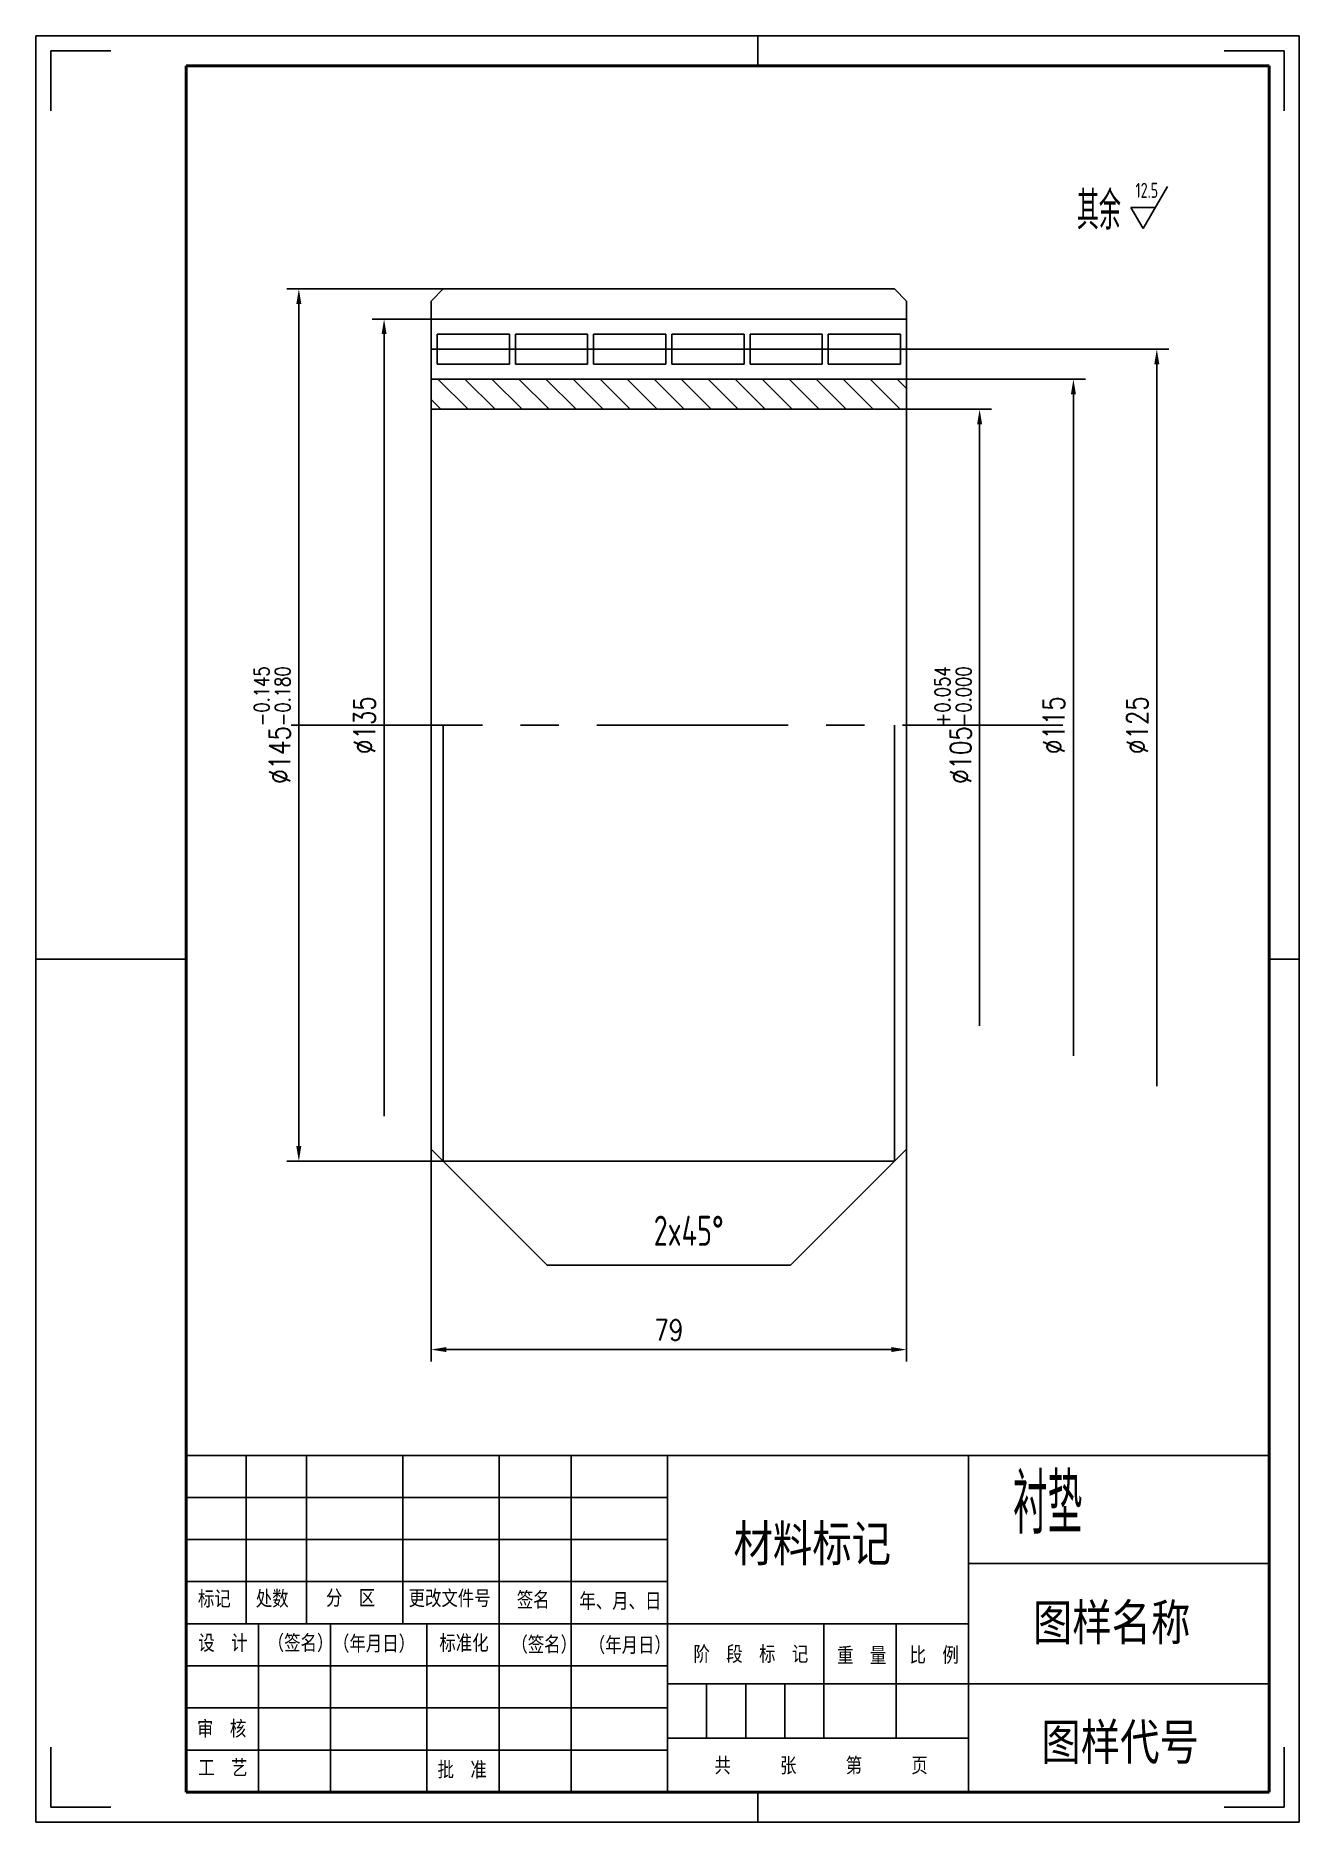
# Model space of a CAD drawing. Header units: millimetres. Extents: x 436 to 5898, y 1945 to 3729.
# Drawn here: x 1885.5 to 2095.5, y 2989.7 to 3286.7 of the extents above; entities that cross this region are included whole.
import ezdxf

# ---------------------------------------------------------------- set-up
doc = ezdxf.new("R2010")
doc.units = ezdxf.units.MM
doc.linetypes.add('CENTER', pattern=[50.8, 31.75, -6.35, 6.35, -6.35])
for name, color, linetype, lineweight in [('中心线层', 1, 'CENTER', 25), ('总内框线', 7, 'Continuous', 50), ('总外框线', 7, 'Continuous', 30), ('标注层', 3, 'Continuous', 25)]:
    doc.layers.add(name, color=color, linetype=linetype, lineweight=lineweight)
doc.styles.add('TH_GBDIM', font='romans.shx', dxfattribs={"width": 0.8, "bigfont": 'gbcbig.shx'})
doc.styles.add('陈杰（2）', font='gbenor.shx', dxfattribs={"width": 0.8, "bigfont": 'gbcbig.shx'})
doc.dimstyles.new('TH_GBDIM', dxfattribs={"dimtxt": 3.5, "dimasz": 2.5, "dimexe": 2, "dimexo": 0, "dimgap": 1.5, "dimtad": 1, "dimdec": 1, "dimdsep": 46, "dimtxsty": 'TH_GBDIM', "dimcen": 2.5, "dimclrd": 130, "dimclre": 130, "dimclrt": 3, "dimadec": 0, "dimazin": 0, "dimtfac": 0.714286, "dimtdec": 1, "dimtmove": 0, "dimatfit": 3, "dimfxl": 1, "dimtzin": 0, "dimlwd": -1, "dimlwe": -1, "dimarcsym": 0})

msp = doc.modelspace()

# ---------------------------------------------------------------- texts
at = {"width": 93.0192856, "attachment_point": 1, "style": '陈杰（2）'}
for s, insert, char_height in [('{\\fSimSun|b0|i0|c134|p2;材料标记}', (2001.44865, 3039.05073), 6), ('{\\fSimSun|b0|i0|c134|p2;标记}', (1912.43613, 3028.12945), 2.5), ('{\\fSimSun|b0|i0|c134|p2;处数}', (1922.05726, 3028.14435), 2.5), ('{\\fSimSun|b0|i0|c134|p2;分\u3000区}', (1933.71822, 3028.26851), 2.5), ('{\\fSimSun|b0|i0|c134|p2;更改文件号}', (1947.45299, 3028.21388), 2.5), ('{\\fSimSun|b0|i0|c134|p2;签名}', (1965.43738, 3027.95562), 2.5), ('{\\fSimSun|b0|i0|c134|p2;年、月、日}', (1975.83194, 3027.76193), 2.5), ('{\\fSimSun|b0|i0|c134|p2;图样名称}', (2051.21169, 3025.92433), 6), ('{\\fSimSun|b0|i0|c134|p2;设\u3000计}', (1912.49562, 3020.78899), 2.5), ('{\\fSimSun|b0|i0|c134|p2;（签名）}', (1924.03759, 3020.78899), 2.5), ('{\\fSimSun|b0|i0|c134|p2;\u3000（年月日）}', (1932.16286, 3020.67476), 2.5), ('{\\fSimSun|b0|i0|c134|p2;标准化}', (1952.56953, 3020.77409), 2.5), ('{\\fSimSun|b0|i0|c134|p2;（签名）}', (1964.53646, 3020.52577), 2.5), ('{\\fSimSun|b0|i0|c134|p2;（年月日）}', (1977.4043, 3020.42644), 2.5), ('{\\fSimSun|b0|i0|c134|p2;阶\u3000段\u3000标\u3000记}', (1994.78525, 3018.94146), 2.5), ('{\\fSimSun|b0|i0|c134|p2;重\u3000量}', (2018.66811, 3018.713), 2.5), ('{\\fSimSun|b0|i0|c134|p2;比\u3000例}', (2030.72003, 3018.78253), 2.5), ('{\\fSimSun|b0|i0|c134|p2;审\u3000核}', (1912.29164, 3006.5203), 2.5), ('{\\fSimSun|b0|i0|c134|p2;图样代号}', (2052.61406, 3006.04848), 6), ('{\\fSimSun|b0|i0|c134|p2;工\u3000艺}', (1912.49562, 3000.03408), 2.5), ('{\\fSimSun|b0|i0|c134|p2;批\u3000准}', (1952.26356, 2999.71622), 2.5), ('{\\fSimSun|b0|i0|c134|p2;共\u3000\u3000\u3000张\u3000\u3000\u3000第\u3000\u3000\u3000页}', (1998.27843, 3000.4165), 2.5)]:
    msp.add_mtext(s, dxfattribs=dict(at, insert=insert, char_height=char_height))
at = {"layer": '总内框线', "insert": (2047.89534, 3047.65077), "char_height": 10, "attachment_point": 1, "style": '陈杰（2）'}
msp.add_mtext_dynamic_manual_height_columns('衬垫', width=39.5489791, gutter_width=99.96479, heights=[0], dxfattribs=at)
at = {"layer": '标注层', "attachment_point": 1, "style": '陈杰（2）'}
for s, insert, char_height, width in [('其余', (2058.5357, 3260.80036), 6.3335, 11.0974874), ('2x45°', (1988.18371, 3090.52526), 5, 3.5857638)]:
    msp.add_mtext(s, dxfattribs=dict(at, insert=insert, char_height=char_height, width=width))
at = {"layer": '标注层', "insert": (2068.26759, 3262.23616), "char_height": 2.5, "attachment_point": 1, "style": '陈杰（2）'}
msp.add_mtext_dynamic_manual_height_columns('12.5', width=12.1429296, gutter_width=99.96479, heights=[0], dxfattribs=at)
at = {"layer": '标注层', "color": 3, "char_height": 3.5, "attachment_point": 5, "rotation": 90, "style": 'TH_GBDIM'}
for s, insert in [('%%C105{\\H2.500001;\\S+0.054^ -0.000;}', (2037.93644, 3172.08551)), ('%%C135', (1940.12571, 3172.08551)), ('%%C115', (2054.6948, 3172.08551)), ('%%C125', (2068.55546, 3172.08551))]:
    msp.add_mtext(s, dxfattribs=dict(at, insert=insert))

# ---------------------------------------------------------------- blocks, each defined once
blk = doc.blocks.new('*D154')
at = {"layer": 'Defpoints', "color": 0, "transparency": 16777216}
for p in [(1953.2, 3244.59), (1929.21, 3099.59), (1953.2, 3099.59)]:
    blk.add_point(p, dxfattribs=at)
at = {"layer": '标注层', "color": 130, "transparency": 16777216}
for p, q in [((1953.2, 3244.59), (1927.21, 3244.59)), ((1929.21, 3242.09), (1929.21, 3102.09)), ((1953.2, 3099.59), (1927.21, 3099.59))]:
    blk.add_line(p, q, dxfattribs=at)
for points in [[(1928.79, 3242.09), (1929.62, 3242.09), (1929.21, 3244.59)], [(1928.79, 3102.09), (1929.62, 3102.09), (1929.21, 3099.59)]]:
    blk.add_solid(points, dxfattribs=at)
at = {"layer": '标注层', "color": 3, "transparency": 16777216, "insert": (1924.79, 3172.09), "char_height": 3.5, "attachment_point": 5, "rotation": 90, "style": 'TH_GBDIM'}
blk.add_mtext('%%C145{\\H2.500001;\\S-0.145^ -0.180;}', dxfattribs=at)
blk = doc.blocks.new('*D155')
at = {"color": 130, "transparency": 16777216}
for p, q in [((1951.2, 3101.59), (1951.2, 3066.27)), ((2030.2, 3101.59), (2030.2, 3066.27)), ((1953.7, 3068.27), (2027.7, 3068.27))]:
    blk.add_line(p, q, dxfattribs=at)
for points in [[(1953.7, 3068.69), (1953.7, 3067.86), (1951.2, 3068.27)], [(2027.7, 3068.69), (2027.7, 3067.86), (2030.2, 3068.27)]]:
    blk.add_solid(points, dxfattribs=at)
at = {"layer": 'Defpoints', "color": 0, "transparency": 16777216}
for p in [(1951.2, 3101.59), (2030.2, 3101.59), (2030.2, 3068.27)]:
    blk.add_point(p, dxfattribs=at)
at = {"color": 3, "transparency": 16777216, "insert": (1990.7, 3071.52), "char_height": 3.5, "attachment_point": 5, "style": 'TH_GBDIM'}
blk.add_mtext('79', dxfattribs=at)

# ---------------------------------------------------------------- dimensions: what is measured, and where the dimension line sits
dim = msp.add_linear_dim(base=(2030.1998, 3068.27183), p1=(1951.1998, 3101.58551), p2=(2030.1998, 3101.58551), dimstyle='TH_GBDIM')
dim.commit()
dim.dimension.update_dxf_attribs({"geometry": '*D155', "text_midpoint": (1990.6998, 3068.27183), "dimtype": 160})
at = {"layer": '标注层'}
dim = msp.add_linear_dim(base=(1929.20704, 3099.58551), p1=(1953.1998, 3244.58551), p2=(1953.1998, 3099.58551), angle=90, text='%%C<>', dimstyle='TH_GBDIM', override={"dimgap": 1.5, "dimtol": 1, "dimlim": 0, "dimtp": -0.145, "dimtm": 0.18, "dimtdec": 3}, dxfattribs=at)
dim.commit()
dim.dimension.update_dxf_attribs({"geometry": '*D154', "text_midpoint": (1924.79038, 3172.08551)})

# ---------------------------------------------------------------- hatches: boundary and pattern name
h = msp.add_hatch()
h.set_pattern_fill('ANSI31', color=2, angle=90)
h.set_pattern_definition([(135, (-3271.6338, -688.3602), (-2.245064, -2.245064), [])])
h.paths.add_polyline_path([(2030.1998, 3224.58551), (2030.1998, 3229.58551), (1951.1998, 3229.58551), (1951.1998, 3224.58551)])

# ---------------------------------------------------------------- linework, layer by layer
for p, q in [((1887.9813, 3284.18892), (1897.9813, 3284.18892)), ((1887.9813, 3284.18892), (1887.9813, 3274.18892)), ((2092.99491, 3284.19429), (2082.99491, 3284.19429)), ((2092.99491, 3284.19429), (2092.99491, 3274.19429)), ((1953.1998, 3244.58551), (1951.1998, 3242.58551)), ((1953.1998, 3244.58551), (2028.1998, 3244.58551)), ((2028.1998, 3244.58551), (2030.1998, 3242.58551)), ((1951.1998, 3242.58551), (1951.1998, 3172.08551)), ((2030.1998, 3242.58551), (2030.1998, 3172.08551)), ((1951.1998, 3239.58551), (2030.1998, 3239.58551)), ((1951.1998, 3234.58551), (1979.2324, 3234.58551)), ((1951.1998, 3234.58551), (1979.2324, 3234.58551)), ((1952.1998, 3234.58551), (1952.1998, 3237.08551)), ((1952.1998, 3234.58551), (1952.1998, 3237.08551)), ((1952.1998, 3237.08551), (1961.1998, 3237.08551)), ((1952.1998, 3234.58551), (1952.1998, 3232.08551)), ((1952.1998, 3234.58551), (1952.1998, 3232.08551)), ((1961.1998, 3237.08551), (1964.1998, 3237.08551)), ((1964.1998, 3237.08551), (1964.1998, 3234.58551)), ((1964.1998, 3232.08551), (1964.1998, 3234.58551)), ((1965.1998, 3234.58551), (1965.1998, 3237.08551)), ((1965.1998, 3234.58551), (1965.1998, 3237.08551)), ((1965.1998, 3237.08551), (1974.1998, 3237.08551)), ((1965.1998, 3234.58551), (1965.1998, 3232.08551)), ((1965.1998, 3234.58551), (1965.1998, 3232.08551)), ((1974.1998, 3237.08551), (1977.1998, 3237.08551)), ((1977.1998, 3237.08551), (1977.1998, 3234.58551)), ((1977.1998, 3232.08551), (1977.1998, 3234.58551)), ((1978.1998, 3234.58551), (1978.1998, 3237.08551)), ((1978.1998, 3234.58551), (1978.1998, 3237.08551)), ((1978.1998, 3237.08551), (1987.1998, 3237.08551)), ((1978.1998, 3234.58551), (1978.1998, 3232.08551)), ((1978.1998, 3234.58551), (1978.1998, 3232.08551)), ((1979.2324, 3234.58551), (2030.1998, 3234.58551)), ((1979.2324, 3234.58551), (2030.1998, 3234.58551)), ((1987.1998, 3237.08551), (1990.1998, 3237.08551)), ((1990.1998, 3237.08551), (1990.1998, 3234.58551)), ((1990.1998, 3232.08551), (1990.1998, 3234.58551)), ((1991.1998, 3234.58551), (1991.1998, 3237.08551)), ((1991.1998, 3234.58551), (1991.1998, 3237.08551)), ((1991.1998, 3237.08551), (2000.1998, 3237.08551)), ((1991.1998, 3234.58551), (1991.1998, 3232.08551)), ((1991.1998, 3234.58551), (1991.1998, 3232.08551)), ((2000.1998, 3237.08551), (2003.1998, 3237.08551)), ((2003.1998, 3237.08551), (2003.1998, 3234.58551)), ((2003.1998, 3232.08551), (2003.1998, 3234.58551)), ((2004.1998, 3234.58551), (2004.1998, 3237.08551)), ((2004.1998, 3234.58551), (2004.1998, 3237.08551)), ((2004.1998, 3237.08551), (2013.1998, 3237.08551)), ((2004.1998, 3234.58551), (2004.1998, 3232.08551)), ((2004.1998, 3234.58551), (2004.1998, 3232.08551)), ((2013.1998, 3237.08551), (2016.1998, 3237.08551)), ((2016.1998, 3237.08551), (2016.1998, 3234.58551)), ((2016.1998, 3232.08551), (2016.1998, 3234.58551)), ((2017.1998, 3234.58551), (2017.1998, 3237.08551)), ((2017.1998, 3234.58551), (2017.1998, 3237.08551)), ((2017.1998, 3237.08551), (2026.1998, 3237.08551)), ((2017.1998, 3234.58551), (2017.1998, 3232.08551)), ((2017.1998, 3234.58551), (2017.1998, 3232.08551)), ((2026.1998, 3237.08551), (2029.1998, 3237.08551)), ((2029.1998, 3237.08551), (2029.1998, 3234.58551)), ((2029.1998, 3232.08551), (2029.1998, 3234.58551)), ((1952.1998, 3232.08551), (1961.1998, 3232.08551)), ((1961.1998, 3232.08551), (1964.1998, 3232.08551)), ((1965.1998, 3232.08551), (1974.1998, 3232.08551)), ((1974.1998, 3232.08551), (1977.1998, 3232.08551)), ((1978.1998, 3232.08551), (1987.1998, 3232.08551)), ((1987.1998, 3232.08551), (1990.1998, 3232.08551)), ((1991.1998, 3232.08551), (2000.1998, 3232.08551)), ((2000.1998, 3232.08551), (2003.1998, 3232.08551)), ((2004.1998, 3232.08551), (2013.1998, 3232.08551)), ((2013.1998, 3232.08551), (2016.1998, 3232.08551)), ((2017.1998, 3232.08551), (2026.1998, 3232.08551)), ((2026.1998, 3232.08551), (2029.1998, 3232.08551)), ((1951.1998, 3229.58551), (2030.1998, 3229.58551)), ((1951.1998, 3224.58551), (2030.1998, 3224.58551)), ((1951.1998, 3101.58551), (1951.1998, 3172.08551)), ((1953.1998, 3099.58551), (1953.1998, 3172.08551)), ((2028.1998, 3099.58551), (2028.1998, 3172.08551)), ((2030.1998, 3101.58551), (2030.1998, 3172.08551)), ((1953.1998, 3099.58551), (1951.1998, 3101.58551)), ((2028.1998, 3099.58551), (2030.1998, 3101.58551)), ((1953.1998, 3099.58551), (2028.1998, 3099.58551)), ((1910.4813, 3050.68892), (2090.4813, 3050.68892)), ((1910.4813, 2994.68892), (1910.4813, 3050.68892)), ((1920.4813, 3050.68892), (1920.4813, 3022.68892)), ((1930.4813, 3050.68892), (1930.4813, 3022.68892)), ((1946.4813, 3050.68892), (1946.4813, 3022.68892)), ((1962.4813, 3050.68892), (1962.4813, 3022.68892)), ((1974.4813, 3050.68892), (1974.4813, 2994.68892)), ((1990.4813, 3050.68892), (1990.4813, 2994.68892)), ((2040.4813, 2994.68892), (2040.4813, 3050.68892)), ((1910.4813, 3043.68892), (1990.4813, 3043.68892)), ((1910.4813, 3036.68892), (1990.4813, 3036.68892)), ((2040.4813, 3032.68892), (2090.4813, 3032.68892)), ((1910.4813, 3029.68892), (1990.4813, 3029.68892)), ((1910.4813, 3022.68892), (2040.4813, 3022.68892)), ((1922.4813, 3022.68892), (1922.4813, 2994.68892)), ((1934.4813, 3022.68892), (1934.4813, 2994.68892)), ((1950.4813, 3022.68892), (1950.4813, 2994.68892)), ((1962.4813, 3022.68892), (1962.4813, 2994.68892)), ((2016.4813, 3003.68892), (2016.4813, 3022.68892)), ((2028.4813, 3003.68892), (2028.4813, 3022.68892)), ((1910.4813, 3015.68892), (1990.4813, 3015.68892)), ((1990.4813, 3012.68892), (2040.4813, 3012.68892)), ((1996.9813, 3012.68892), (1996.9813, 3003.68892)), ((2003.4813, 3012.68892), (2003.4813, 3003.68892)), ((2009.9813, 3012.68892), (2009.9813, 3003.68892)), ((2040.4813, 3012.68892), (2090.4813, 3012.68892)), ((1910.4813, 3008.68892), (1990.4813, 3008.68892)), ((1990.4813, 3003.68892), (2040.4813, 3003.68892)), ((1887.9813, 2992.18892), (1887.9813, 3002.18892)), ((1910.4813, 3001.68892), (1990.4813, 3001.68892)), ((2092.99491, 2992.18356), (2092.99491, 3002.18356)), ((1887.9813, 2992.18892), (1897.9813, 2992.18892)), ((2092.99491, 2992.18356), (2082.99491, 2992.18356))]:
    msp.add_line(p, q)
at = {"layer": '中心线层'}
msp.add_line((1927.95986, 3172.08551), (2056.21096, 3172.08551), dxfattribs=at)
at = {"layer": '总内框线'}
for p, q in [((1910.4813, 2994.68892), (1910.4813, 3281.68892)), ((1910.4813, 3281.68892), (2090.4813, 3281.68892)), ((2090.4813, 3281.68892), (2090.4813, 2994.68892)), ((2090.4813, 2994.68892), (1910.4813, 2994.68892))]:
    msp.add_line(p, q, dxfattribs=at)
at = {"layer": '总外框线'}
for p, q in [((1885.4813, 2989.68892), (1885.4813, 3286.68892)), ((1885.4813, 3286.68892), (2095.4813, 3286.68892)), ((2005.4813, 3286.68892), (2005.4813, 3281.68892)), ((2095.4813, 3286.68892), (2095.4813, 2989.68892)), ((1885.4813, 3133.18892), (1910.4813, 3133.18892)), ((2090.4813, 3133.18892), (2095.4813, 3133.18892)), ((2005.4813, 2989.68892), (2005.4813, 2994.68892)), ((2095.4813, 2989.68892), (1885.4813, 2989.68892))]:
    msp.add_line(p, q, dxfattribs=at)
at = {"layer": '标注层'}
for p, q in [((2069.51087, 3254.63534), (2073.55836, 3261.63534)), ((2069.51087, 3254.63534), (2067.48712, 3258.13534)), ((2067.48712, 3258.13534), (2071.53462, 3258.13534)), ((1953.1998, 3099.58551), (1970.4582, 3082.32712)), ((2010.94141, 3082.32712), (2028.1998, 3099.58551)), ((1970.4582, 3082.32712), (2010.94141, 3082.32712))]:
    msp.add_line(p, q, dxfattribs=at)
at = {"layer": '标注层', "color": 130}
for p, q in [((1951.1998, 3239.58551), (1941.37571, 3239.58551)), ((1943.37571, 3237.08551), (1943.37571, 3107.08551)), ((2030.1998, 3234.58551), (2073.80546, 3234.58551)), ((2071.80546, 3112.08551), (2071.80546, 3232.08551)), ((2030.1998, 3229.58551), (2059.9448, 3229.58551)), ((2057.9448, 3227.08551), (2057.9448, 3117.08551)), ((2030.1998, 3224.58551), (2044.35311, 3224.58551)), ((2042.35311, 3222.08551), (2042.35311, 3122.08551))]:
    msp.add_line(p, q, dxfattribs=at)
for points in [[(1942.95905, 3237.08551), (1943.79238, 3237.08551), (1943.37571, 3239.58551)], [(2071.38879, 3232.08551), (2072.22212, 3232.08551), (2071.80546, 3234.58551)], [(2057.52814, 3227.08551), (2058.36147, 3227.08551), (2057.9448, 3229.58551)], [(2041.93644, 3222.08551), (2042.76977, 3222.08551), (2042.35311, 3224.58551)]]:
    msp.add_solid(points, dxfattribs=at)

msp.set_redraw_order([(e.dxf.handle, doc.entitydb.next_handle()) for e in msp.query("TEXT MTEXT ATTDEF DIMENSION ARC_DIMENSION")])  # texts and dimensions are drawn at this point

doc.saveas('drawing.dxf')
